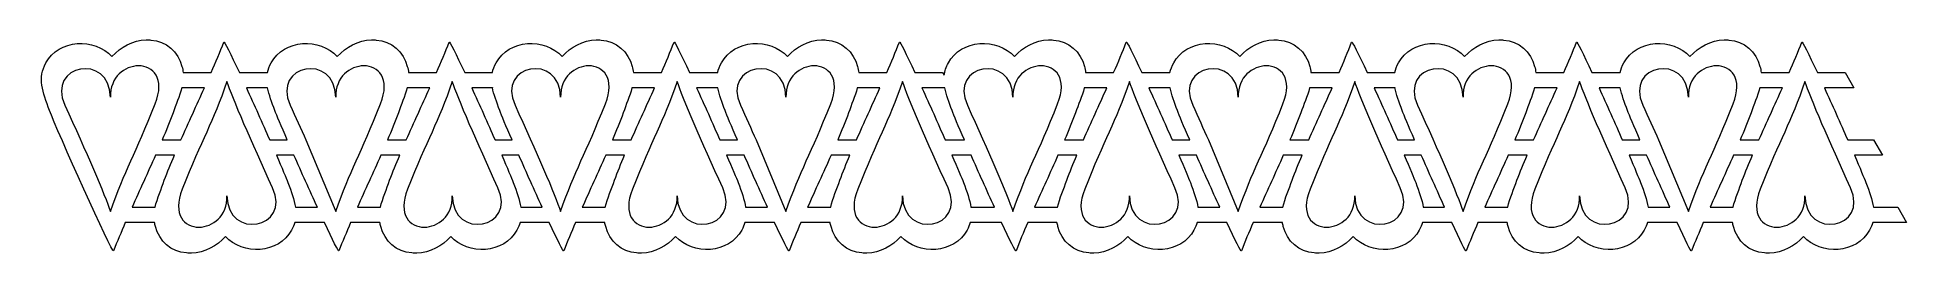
# Model space of a CAD drawing. Header units: centimetres. Extents: x -6.9 to 6.6, y 2.6 to 4.2.
import ezdxf

# ---------------------------------------------------------------- set-up
doc = ezdxf.new("R2010")
doc.units = ezdxf.units.CM
doc.header["$MEASUREMENT"] = 0
doc.layers.add('Layer 1', color=7, linetype='Continuous')

msp = doc.modelspace()

# ---------------------------------------------------------------- linework, layer by layer
at = {"layer": 'Layer 1', "color": 14, "lineweight": 9}
for points, knots in [([(-6.08429, 4.19686), (-6.08724, 4.19682), (-6.0902, 4.19678), (-6.09316, 4.19667), (-6.09316, 4.19667), (-6.18821, 4.19606), (-6.27659, 4.14545), (-6.33839, 4.07582), (-6.33839, 4.07582), (-6.46067, 4.21561), (-6.72492, 4.20193), (-6.81408, 4.03088), (-6.81408, 4.03088), (-6.87561, 3.92313), (-6.83876, 3.82247), (-6.78806, 3.68707), (-6.78806, 3.68707), (-6.73736, 3.55167), (-6.33475, 2.64563), (-6.32676, 2.67359), (-6.32676, 2.67359), (-6.30145, 2.73961), (-6.27283, 2.80818), (-6.24239, 2.87842), (-6.24239, 2.87842), (-6.24239, 2.87842), (-6.03204, 2.87842), (-6.03204, 2.87842), (-6.03204, 2.87842), (-6.03034, 2.86868), (-6.02802, 2.85883), (-6.02495, 2.84904), (-6.02495, 2.84904), (-6.00059, 2.74658), (-5.90983, 2.66198), (-5.80218, 2.65881), (-5.80218, 2.65881), (-5.79629, 2.65823), (-5.79037, 2.65778), (-5.78444, 2.65762), (-5.78444, 2.65762), (-5.77851, 2.65747), (-5.77261, 2.65759), (-5.7667, 2.65782), (-5.7667, 2.65782), (-5.67165, 2.65843), (-5.58326, 2.70904), (-5.52146, 2.77867), (-5.52146, 2.77867), (-5.39918, 2.63888), (-5.13493, 2.65256), (-5.04577, 2.82361), (-5.04577, 2.82361), (-5.03527, 2.842), (-5.0277, 2.86023), (-5.02251, 2.87842), (-5.02251, 2.87842), (-5.02251, 2.87842), (-4.80881, 2.87842), (-4.80881, 2.87842), (-4.80881, 2.87842), (-4.74986, 2.75185), (-4.70669, 2.66464), (-4.70413, 2.67359), (-4.70413, 2.67359), (-4.67882, 2.73961), (-4.6502, 2.80818), (-4.61976, 2.87842), (-4.61976, 2.87842), (-4.61976, 2.87842), (-4.40941, 2.87842), (-4.40941, 2.87842), (-4.40941, 2.87842), (-4.40771, 2.86868), (-4.40539, 2.85883), (-4.40232, 2.84904), (-4.40232, 2.84904), (-4.37796, 2.74658), (-4.2872, 2.66198), (-4.17955, 2.65881), (-4.17955, 2.65881), (-4.17366, 2.65823), (-4.16774, 2.65778), (-4.16181, 2.65762), (-4.16181, 2.65762), (-4.15588, 2.65747), (-4.14998, 2.65759), (-4.14407, 2.65782), (-4.14407, 2.65782), (-4.04902, 2.65843), (-3.96063, 2.70904), (-3.89883, 2.77867), (-3.89883, 2.77867), (-3.77655, 2.63888), (-3.5123, 2.65256), (-3.42314, 2.82361), (-3.42314, 2.82361), (-3.41264, 2.842), (-3.40507, 2.86023), (-3.39988, 2.87842), (-3.39988, 2.87842), (-3.39988, 2.87842), (-3.23054, 2.87842), (-3.23054, 2.87842), (-3.23054, 2.87842), (-3.23054, 2.87842), (-3.23034, 2.87763), (-3.23034, 2.87763), (-3.23034, 2.87763), (-3.23034, 2.87763), (-3.18934, 2.87763), (-3.18934, 2.87763), (-3.18934, 2.87763), (-3.13105, 2.75263), (-3.08759, 2.66471), (-3.08505, 2.67359), (-3.08505, 2.67359), (-3.05974, 2.73961), (-3.03112, 2.80818), (-3.00068, 2.87842), (-3.00068, 2.87842), (-3.00068, 2.87842), (-2.79033, 2.87842), (-2.79033, 2.87842), (-2.79033, 2.87842), (-2.78863, 2.86868), (-2.78631, 2.85883), (-2.78323, 2.84904), (-2.78323, 2.84904), (-2.75888, 2.74658), (-2.66812, 2.66198), (-2.56047, 2.65881), (-2.56047, 2.65881), (-2.55458, 2.65823), (-2.54866, 2.65778), (-2.54273, 2.65762), (-2.54273, 2.65762), (-2.5368, 2.65747), (-2.5309, 2.65759), (-2.52499, 2.65782), (-2.52499, 2.65782), (-2.42994, 2.65843), (-2.34155, 2.70904), (-2.27975, 2.77867), (-2.27975, 2.77867), (-2.15747, 2.63888), (-1.89322, 2.65256), (-1.80406, 2.82361), (-1.80406, 2.82361), (-1.79356, 2.842), (-1.78599, 2.86023), (-1.7808, 2.87842), (-1.7808, 2.87842), (-1.7808, 2.87842), (-1.5671, 2.87842), (-1.5671, 2.87842), (-1.5671, 2.87842), (-1.50815, 2.75185), (-1.46498, 2.66464), (-1.46242, 2.67359), (-1.46242, 2.67359), (-1.43711, 2.73961), (-1.40849, 2.80818), (-1.37805, 2.87842), (-1.37805, 2.87842), (-1.37805, 2.87842), (-1.1677, 2.87842), (-1.1677, 2.87842), (-1.1677, 2.87842), (-1.166, 2.86868), (-1.16368, 2.85883), (-1.1606, 2.84904), (-1.1606, 2.84904), (-1.13625, 2.74658), (-1.04549, 2.66198), (-0.93784, 2.65881), (-0.93784, 2.65881), (-0.93195, 2.65823), (-0.92603, 2.65778), (-0.9201, 2.65762), (-0.9201, 2.65762), (-0.91417, 2.65747), (-0.90827, 2.65759), (-0.90236, 2.65782), (-0.90236, 2.65782), (-0.80731, 2.65843), (-0.71892, 2.70904), (-0.65712, 2.77867), (-0.65712, 2.77867), (-0.53484, 2.63888), (-0.27059, 2.65256), (-0.18143, 2.82361), (-0.18143, 2.82361), (-0.17093, 2.842), (-0.16335, 2.86023), (-0.15817, 2.87842), (-0.15817, 2.87842), (-0.15817, 2.87842), (0.06696, 2.87842), (0.06696, 2.87842), (0.06696, 2.87842), (0.12592, 2.75185), (0.16909, 2.66464), (0.17164, 2.67359), (0.17164, 2.67359), (0.19696, 2.73961), (0.22558, 2.80818), (0.25602, 2.87842), (0.25602, 2.87842), (0.25602, 2.87842), (0.46636, 2.87842), (0.46636, 2.87842), (0.46636, 2.87842), (0.46807, 2.86868), (0.47038, 2.85883), (0.47346, 2.84904), (0.47346, 2.84904), (0.49782, 2.74658), (0.58858, 2.66198), (0.69622, 2.65881), (0.69622, 2.65881), (0.70212, 2.65823), (0.70804, 2.65778), (0.71397, 2.65762), (0.71397, 2.65762), (0.7199, 2.65747), (0.72579, 2.65759), (0.73171, 2.65782), (0.73171, 2.65782), (0.82676, 2.65843), (0.91515, 2.70904), (0.97695, 2.77867), (0.97695, 2.77867), (1.09922, 2.63888), (1.36347, 2.65256), (1.45264, 2.82361), (1.45264, 2.82361), (1.46313, 2.842), (1.47071, 2.86023), (1.4759, 2.87842), (1.4759, 2.87842), (1.4759, 2.87842), (1.68959, 2.87842), (1.68959, 2.87842), (1.68959, 2.87842), (1.74855, 2.75185), (1.79172, 2.66464), (1.79427, 2.67359), (1.79427, 2.67359), (1.81959, 2.73961), (1.84821, 2.80818), (1.87865, 2.87842), (1.87865, 2.87842), (1.87865, 2.87842), (2.08899, 2.87842), (2.08899, 2.87842), (2.08899, 2.87842), (2.0907, 2.86868), (2.09301, 2.85883), (2.09609, 2.84904), (2.09609, 2.84904), (2.12045, 2.74658), (2.21121, 2.66198), (2.31885, 2.65881), (2.31885, 2.65881), (2.32475, 2.65823), (2.33067, 2.65778), (2.3366, 2.65762), (2.3366, 2.65762), (2.34253, 2.65747), (2.34842, 2.65759), (2.35434, 2.65782), (2.35434, 2.65782), (2.44939, 2.65843), (2.53778, 2.70904), (2.59958, 2.77867), (2.59958, 2.77867), (2.72185, 2.63888), (2.9861, 2.65256), (3.07527, 2.82361), (3.07527, 2.82361), (3.08577, 2.842), (3.09334, 2.86023), (3.09853, 2.87842), (3.09853, 2.87842), (3.09853, 2.87842), (3.26787, 2.87842), (3.26787, 2.87842), (3.26787, 2.87842), (3.26787, 2.87842), (3.26807, 2.87763), (3.26807, 2.87763), (3.26807, 2.87763), (3.26807, 2.87763), (3.30907, 2.87763), (3.30907, 2.87763), (3.30907, 2.87763), (3.36736, 2.75263), (3.41082, 2.66471), (3.41336, 2.67359), (3.41336, 2.67359), (3.43867, 2.73961), (3.46729, 2.80818), (3.49773, 2.87842), (3.49773, 2.87842), (3.49773, 2.87842), (3.70807, 2.87842), (3.70807, 2.87842), (3.70807, 2.87842), (3.70978, 2.86868), (3.7121, 2.85883), (3.71517, 2.84904), (3.71517, 2.84904), (3.73953, 2.74658), (3.83029, 2.66198), (3.93794, 2.65881), (3.93794, 2.65881), (3.94383, 2.65823), (3.94975, 2.65778), (3.95568, 2.65762), (3.95568, 2.65762), (3.96161, 2.65747), (3.9675, 2.65759), (3.97342, 2.65782), (3.97342, 2.65782), (4.06847, 2.65843), (4.15686, 2.70904), (4.21866, 2.77867), (4.21866, 2.77867), (4.34094, 2.63888), (4.60518, 2.65256), (4.69435, 2.82361), (4.69435, 2.82361), (4.70485, 2.842), (4.71242, 2.86023), (4.71761, 2.87842), (4.71761, 2.87842), (4.71761, 2.87842), (4.93131, 2.87842), (4.93131, 2.87842), (4.93131, 2.87842), (4.99026, 2.75185), (5.03343, 2.66464), (5.03598, 2.67359), (5.03598, 2.67359), (5.0613, 2.73961), (5.08992, 2.80818), (5.12036, 2.87842), (5.12036, 2.87842), (5.12036, 2.87842), (5.3307, 2.87842), (5.3307, 2.87842), (5.3307, 2.87842), (5.33241, 2.86868), (5.33473, 2.85883), (5.3378, 2.84904), (5.3378, 2.84904), (5.36216, 2.74658), (5.45292, 2.66198), (5.56057, 2.65881), (5.56057, 2.65881), (5.56646, 2.65823), (5.57238, 2.65778), (5.57831, 2.65762), (5.57831, 2.65762), (5.58424, 2.65747), (5.59013, 2.65759), (5.59605, 2.65782), (5.59605, 2.65782), (5.6911, 2.65843), (5.77949, 2.70904), (5.84129, 2.77867), (5.84129, 2.77867), (5.96357, 2.63888), (6.22781, 2.65256), (6.31698, 2.82361), (6.31698, 2.82361), (6.32748, 2.842), (6.33505, 2.86023), (6.34024, 2.87842), (6.34024, 2.87842), (6.34024, 2.87842), (6.5843, 2.87842), (6.5843, 2.87842), (6.5843, 2.87842), (6.5843, 2.87842), (6.52121, 2.98881), (6.52121, 2.98881), (6.52121, 2.98881), (6.52121, 2.98881), (6.34537, 2.98881), (6.34537, 2.98881), (6.34537, 2.98881), (6.33709, 3.04334), (6.31577, 3.10115), (6.29096, 3.16742), (6.29096, 3.16742), (6.27925, 3.19867), (6.24818, 3.27195), (6.20816, 3.36436), (6.20816, 3.36436), (6.20816, 3.36436), (6.40963, 3.36436), (6.40963, 3.36436), (6.40963, 3.36436), (6.40963, 3.36436), (6.34655, 3.47475), (6.34655, 3.47475), (6.34655, 3.47475), (6.34655, 3.47475), (6.15986, 3.47475), (6.15986, 3.47475), (6.15986, 3.47475), (6.10694, 3.5953), (6.04742, 3.72914), (5.9921, 3.8505), (5.9921, 3.8505), (5.9921, 3.8505), (6.20422, 3.8505), (6.20422, 3.8505), (6.20422, 3.8505), (6.20422, 3.8505), (6.14113, 3.96089), (6.14113, 3.96089), (6.14113, 3.96089), (6.14113, 3.96089), (5.94143, 3.96089), (5.94143, 3.96089), (5.94143, 3.96089), (5.87898, 4.09542), (5.83231, 4.19019), (5.82966, 4.1809), (5.82966, 4.1809), (5.80252, 4.11013), (5.77169, 4.03643), (5.73878, 3.96089), (5.73878, 3.96089), (5.73878, 3.96089), (5.53711, 3.96089), (5.53711, 3.96089), (5.53711, 3.96089), (5.53551, 3.97569), (5.53253, 3.99053), (5.52784, 4.00545), (5.52784, 4.00545), (5.50348, 4.10791), (5.41272, 4.19251), (5.30508, 4.19568), (5.30508, 4.19568), (5.29919, 4.19626), (5.29327, 4.19671), (5.28733, 4.19686), (5.28733, 4.19686), (5.28437, 4.19694), (5.28142, 4.19691), (5.27846, 4.19686), (5.27846, 4.19686), (5.27551, 4.19682), (5.27255, 4.19678), (5.26959, 4.19667), (5.26959, 4.19667), (5.17454, 4.19606), (5.08615, 4.14545), (5.02435, 4.07582), (5.02435, 4.07582), (4.90208, 4.21561), (4.63783, 4.20193), (4.54866, 4.03088), (4.54866, 4.03088), (4.53521, 4.00731), (4.52639, 3.98422), (4.52146, 3.96089), (4.52146, 3.96089), (4.52146, 3.96089), (4.3188, 3.96089), (4.3188, 3.96089), (4.3188, 3.96089), (4.25635, 4.09542), (4.20968, 4.19019), (4.20703, 4.1809), (4.20703, 4.1809), (4.1799, 4.11013), (4.14906, 4.03643), (4.11615, 3.96089), (4.11615, 3.96089), (4.11615, 3.96089), (3.91448, 3.96089), (3.91448, 3.96089), (3.91448, 3.96089), (3.91287, 3.97569), (3.9099, 3.99053), (3.90521, 4.00545), (3.90521, 4.00545), (3.88085, 4.10791), (3.79009, 4.19251), (3.68245, 4.19568), (3.68245, 4.19568), (3.67656, 4.19626), (3.67063, 4.19671), (3.6647, 4.19686), (3.6647, 4.19686), (3.66174, 4.19694), (3.65879, 4.19691), (3.65583, 4.19686), (3.65583, 4.19686), (3.65288, 4.19682), (3.64992, 4.19678), (3.64696, 4.19667), (3.64696, 4.19667), (3.55191, 4.19606), (3.46352, 4.14545), (3.40172, 4.07582), (3.40172, 4.07582), (3.27945, 4.21561), (3.0152, 4.20193), (2.92603, 4.03088), (2.92603, 4.03088), (2.91261, 4.00737), (2.90376, 3.98416), (2.89883, 3.96089), (2.89883, 3.96089), (2.89883, 3.96089), (2.69972, 3.96089), (2.69972, 3.96089), (2.69972, 3.96089), (2.63727, 4.09542), (2.5906, 4.19019), (2.58795, 4.1809), (2.58795, 4.1809), (2.56081, 4.11013), (2.52998, 4.03643), (2.49706, 3.96089), (2.49706, 3.96089), (2.49706, 3.96089), (2.29539, 3.96089), (2.29539, 3.96089), (2.29539, 3.96089), (2.29379, 3.97569), (2.29082, 3.99053), (2.28613, 4.00545), (2.28613, 4.00545), (2.26177, 4.10791), (2.17101, 4.19251), (2.06336, 4.19568), (2.06336, 4.19568), (2.05747, 4.19626), (2.05155, 4.19671), (2.04562, 4.19686), (2.04562, 4.19686), (2.04266, 4.19694), (2.03971, 4.19691), (2.03675, 4.19686), (2.03675, 4.19686), (2.0338, 4.19682), (2.03084, 4.19678), (2.02788, 4.19667), (2.02788, 4.19667), (1.93283, 4.19606), (1.84444, 4.14545), (1.78264, 4.07582), (1.78264, 4.07582), (1.66036, 4.21561), (1.39612, 4.20193), (1.30695, 4.03088), (1.30695, 4.03088), (1.29349, 4.00731), (1.28468, 3.98422), (1.27975, 3.96089), (1.27975, 3.96089), (1.27975, 3.96089), (1.07709, 3.96089), (1.07709, 3.96089), (1.07709, 3.96089), (1.01464, 4.09542), (0.96797, 4.19019), (0.96531, 4.1809), (0.96531, 4.1809), (0.93818, 4.11013), (0.90735, 4.03643), (0.87444, 3.96089), (0.87444, 3.96089), (0.87444, 3.96089), (0.67276, 3.96089), (0.67276, 3.96089), (0.67276, 3.96089), (0.67116, 3.97569), (0.66819, 3.99053), (0.6635, 4.00545), (0.6635, 4.00545), (0.63914, 4.10791), (0.54838, 4.19251), (0.44073, 4.19568), (0.44073, 4.19568), (0.43484, 4.19626), (0.42892, 4.19671), (0.42299, 4.19686), (0.42299, 4.19686), (0.42003, 4.19694), (0.41708, 4.19691), (0.41412, 4.19686), (0.41412, 4.19686), (0.41117, 4.19682), (0.40821, 4.19678), (0.40525, 4.19667), (0.40525, 4.19667), (0.3102, 4.19606), (0.22181, 4.14545), (0.16001, 4.07582), (0.16001, 4.07582), (0.03773, 4.21561), (-0.22652, 4.20193), (-0.31568, 4.03088), (-0.31568, 4.03088), (-0.33287, 4.00077), (-0.34256, 3.97129), (-0.34623, 3.94138), (-0.34623, 3.94138), (-0.34623, 3.94138), (-0.35727, 3.96089), (-0.35727, 3.96089), (-0.35727, 3.96089), (-0.35727, 3.96089), (-0.55697, 3.96089), (-0.55697, 3.96089), (-0.55697, 3.96089), (-0.61943, 4.09542), (-0.6661, 4.19019), (-0.66875, 4.1809), (-0.66875, 4.1809), (-0.69588, 4.11013), (-0.72672, 4.03643), (-0.75963, 3.96089), (-0.75963, 3.96089), (-0.75963, 3.96089), (-0.9613, 3.96089), (-0.9613, 3.96089), (-0.9613, 3.96089), (-0.9629, 3.97569), (-0.96588, 3.99053), (-0.97057, 4.00545), (-0.97057, 4.00545), (-0.99492, 4.10791), (-1.08568, 4.19251), (-1.19333, 4.19568), (-1.19333, 4.19568), (-1.19922, 4.19626), (-1.20514, 4.19671), (-1.21107, 4.19686), (-1.21107, 4.19686), (-1.21404, 4.19694), (-1.21699, 4.19691), (-1.21994, 4.19686), (-1.21994, 4.19686), (-1.2229, 4.19682), (-1.22586, 4.19678), (-1.22881, 4.19667), (-1.22881, 4.19667), (-1.32386, 4.19606), (-1.41225, 4.14545), (-1.47405, 4.07582), (-1.47405, 4.07582), (-1.59633, 4.21561), (-1.86058, 4.20193), (-1.94974, 4.03088), (-1.94974, 4.03088), (-1.9632, 4.00731), (-1.97202, 3.98422), (-1.97695, 3.96089), (-1.97695, 3.96089), (-1.97695, 3.96089), (-2.1796, 3.96089), (-2.1796, 3.96089), (-2.1796, 3.96089), (-2.24206, 4.09542), (-2.28873, 4.19019), (-2.29138, 4.1809), (-2.29138, 4.1809), (-2.31851, 4.11013), (-2.34935, 4.03643), (-2.38226, 3.96089), (-2.38226, 3.96089), (-2.38226, 3.96089), (-2.58393, 3.96089), (-2.58393, 3.96089), (-2.58393, 3.96089), (-2.58553, 3.97569), (-2.58851, 3.99053), (-2.5932, 4.00545), (-2.5932, 4.00545), (-2.61755, 4.10791), (-2.70831, 4.19251), (-2.81596, 4.19568), (-2.81596, 4.19568), (-2.82185, 4.19626), (-2.82777, 4.19671), (-2.8337, 4.19686), (-2.8337, 4.19686), (-2.83667, 4.19694), (-2.83962, 4.19691), (-2.84257, 4.19686), (-2.84257, 4.19686), (-2.84553, 4.19682), (-2.84849, 4.19678), (-2.85144, 4.19667), (-2.85144, 4.19667), (-2.94649, 4.19606), (-3.03488, 4.14545), (-3.09668, 4.07582), (-3.09668, 4.07582), (-3.21896, 4.21561), (-3.48321, 4.20193), (-3.57237, 4.03088), (-3.57237, 4.03088), (-3.5858, 4.00737), (-3.59464, 3.98416), (-3.59958, 3.96089), (-3.59958, 3.96089), (-3.59958, 3.96089), (-3.79868, 3.96089), (-3.79868, 3.96089), (-3.79868, 3.96089), (-3.86114, 4.09542), (-3.90781, 4.19019), (-3.91046, 4.1809), (-3.91046, 4.1809), (-3.93759, 4.11013), (-3.96843, 4.03643), (-4.00134, 3.96089), (-4.00134, 3.96089), (-4.00134, 3.96089), (-4.20301, 3.96089), (-4.20301, 3.96089), (-4.20301, 3.96089), (-4.20461, 3.97569), (-4.20759, 3.99053), (-4.21228, 4.00545), (-4.21228, 4.00545), (-4.23664, 4.10791), (-4.3274, 4.19251), (-4.43504, 4.19568), (-4.43504, 4.19568), (-4.44093, 4.19626), (-4.44685, 4.19671), (-4.45278, 4.19686), (-4.45278, 4.19686), (-4.45575, 4.19694), (-4.4587, 4.19691), (-4.46165, 4.19686), (-4.46165, 4.19686), (-4.46461, 4.19682), (-4.46757, 4.19678), (-4.47053, 4.19667), (-4.47053, 4.19667), (-4.56558, 4.19606), (-4.65396, 4.14545), (-4.71576, 4.07582), (-4.71576, 4.07582), (-4.83804, 4.21561), (-5.10229, 4.20193), (-5.19145, 4.03088), (-5.19145, 4.03088), (-5.20491, 4.00731), (-5.21373, 3.98422), (-5.21866, 3.96089), (-5.21866, 3.96089), (-5.21866, 3.96089), (-5.42132, 3.96089), (-5.42132, 3.96089), (-5.42132, 3.96089), (-5.48377, 4.09542), (-5.53044, 4.19019), (-5.53309, 4.1809), (-5.53309, 4.1809), (-5.56022, 4.11013), (-5.59106, 4.03643), (-5.62397, 3.96089), (-5.62397, 3.96089), (-5.62397, 3.96089), (-5.82564, 3.96089), (-5.82564, 3.96089), (-5.82564, 3.96089), (-5.82724, 3.97569), (-5.83022, 3.99053), (-5.83491, 4.00545), (-5.83491, 4.00545), (-5.85927, 4.10791), (-5.95003, 4.19251), (-6.05767, 4.19568), (-6.05767, 4.19568), (-6.06356, 4.19626), (-6.06948, 4.19671), (-6.07541, 4.19686), (-6.07541, 4.19686), (-6.07838, 4.19694), (-6.08133, 4.19691), (-6.08429, 4.19686)], [0, 0, 0, 0, 0.005, 0.005, 0.005, 0.005, 0.01, 0.01, 0.01, 0.01, 0.015, 0.015, 0.015, 0.015, 0.02, 0.02, 0.02, 0.02, 0.025, 0.025, 0.025, 0.025, 0.03, 0.03, 0.03, 0.03, 0.035, 0.035, 0.035, 0.035, 0.04, 0.04, 0.04, 0.04, 0.045, 0.045, 0.045, 0.045, 0.05, 0.05, 0.05, 0.05, 0.055, 0.055, 0.055, 0.055, 0.06, 0.06, 0.06, 0.06, 0.065, 0.065, 0.065, 0.065, 0.07, 0.07, 0.07, 0.07, 0.075, 0.075, 0.075, 0.075, 0.08, 0.08, 0.08, 0.08, 0.085, 0.085, 0.085, 0.085, 0.09, 0.09, 0.09, 0.09, 0.095, 0.095, 0.095, 0.095, 0.1, 0.1, 0.1, 0.1, 0.105, 0.105, 0.105, 0.105, 0.11, 0.11, 0.11, 0.11, 0.115, 0.115, 0.115, 0.115, 0.12, 0.12, 0.12, 0.12, 0.125, 0.125, 0.125, 0.125, 0.13, 0.13, 0.13, 0.13, 0.135, 0.135, 0.135, 0.135, 0.14, 0.14, 0.14, 0.14, 0.145, 0.145, 0.145, 0.145, 0.15, 0.15, 0.15, 0.15, 0.155, 0.155, 0.155, 0.155, 0.16, 0.16, 0.16, 0.16, 0.165, 0.165, 0.165, 0.165, 0.17, 0.17, 0.17, 0.17, 0.175, 0.175, 0.175, 0.175, 0.18, 0.18, 0.18, 0.18, 0.185, 0.185, 0.185, 0.185, 0.19, 0.19, 0.19, 0.19, 0.195, 0.195, 0.195, 0.195, 0.2, 0.2, 0.2, 0.2, 0.205, 0.205, 0.205, 0.205, 0.21, 0.21, 0.21, 0.21, 0.215, 0.215, 0.215, 0.215, 0.22, 0.22, 0.22, 0.22, 0.225, 0.225, 0.225, 0.225, 0.23, 0.23, 0.23, 0.23, 0.235, 0.235, 0.235, 0.235, 0.24, 0.24, 0.24, 0.24, 0.245, 0.245, 0.245, 0.245, 0.25, 0.25, 0.25, 0.25, 0.255, 0.255, 0.255, 0.255, 0.26, 0.26, 0.26, 0.26, 0.265, 0.265, 0.265, 0.265, 0.27, 0.27, 0.27, 0.27, 0.275, 0.275, 0.275, 0.275, 0.28, 0.28, 0.28, 0.28, 0.285, 0.285, 0.285, 0.285, 0.29, 0.29, 0.29, 0.29, 0.295, 0.295, 0.295, 0.295, 0.3, 0.3, 0.3, 0.3, 0.305, 0.305, 0.305, 0.305, 0.31, 0.31, 0.31, 0.31, 0.315, 0.315, 0.315, 0.315, 0.32, 0.32, 0.32, 0.32, 0.325, 0.325, 0.325, 0.325, 0.33, 0.33, 0.33, 0.33, 0.335, 0.335, 0.335, 0.335, 0.34, 0.34, 0.34, 0.34, 0.345, 0.345, 0.345, 0.345, 0.35, 0.35, 0.35, 0.35, 0.355, 0.355, 0.355, 0.355, 0.36, 0.36, 0.36, 0.36, 0.365, 0.365, 0.365, 0.365, 0.37, 0.37, 0.37, 0.37, 0.375, 0.375, 0.375, 0.375, 0.38, 0.38, 0.38, 0.38, 0.385, 0.385, 0.385, 0.385, 0.39, 0.39, 0.39, 0.39, 0.395, 0.395, 0.395, 0.395, 0.4, 0.4, 0.4, 0.4, 0.405, 0.405, 0.405, 0.405, 0.41, 0.41, 0.41, 0.41, 0.415, 0.415, 0.415, 0.415, 0.42, 0.42, 0.42, 0.42, 0.425, 0.425, 0.425, 0.425, 0.43, 0.43, 0.43, 0.43, 0.435, 0.435, 0.435, 0.435, 0.44, 0.44, 0.44, 0.44, 0.445, 0.445, 0.445, 0.445, 0.45, 0.45, 0.45, 0.45, 0.455, 0.455, 0.455, 0.455, 0.46, 0.46, 0.46, 0.46, 0.465, 0.465, 0.465, 0.465, 0.47, 0.47, 0.47, 0.47, 0.475, 0.475, 0.475, 0.475, 0.48, 0.48, 0.48, 0.48, 0.485, 0.485, 0.485, 0.485, 0.49, 0.49, 0.49, 0.49, 0.495, 0.495, 0.495, 0.495, 0.5, 0.5, 0.5, 0.5, 0.505, 0.505, 0.505, 0.505, 0.51, 0.51, 0.51, 0.51, 0.515, 0.515, 0.515, 0.515, 0.52, 0.52, 0.52, 0.52, 0.525, 0.525, 0.525, 0.525, 0.53, 0.53, 0.53, 0.53, 0.535, 0.535, 0.535, 0.535, 0.54, 0.54, 0.54, 0.54, 0.545, 0.545, 0.545, 0.545, 0.55, 0.55, 0.55, 0.55, 0.555, 0.555, 0.555, 0.555, 0.56, 0.56, 0.56, 0.56, 0.565, 0.565, 0.565, 0.565, 0.57, 0.57, 0.57, 0.57, 0.575, 0.575, 0.575, 0.575, 0.58, 0.58, 0.58, 0.58, 0.585, 0.585, 0.585, 0.585, 0.59, 0.59, 0.59, 0.59, 0.595, 0.595, 0.595, 0.595, 0.6, 0.6, 0.6, 0.6, 0.605, 0.605, 0.605, 0.605, 0.61, 0.61, 0.61, 0.61, 0.615, 0.615, 0.615, 0.615, 0.62, 0.62, 0.62, 0.62, 0.625, 0.625, 0.625, 0.625, 0.63, 0.63, 0.63, 0.63, 0.635, 0.635, 0.635, 0.635, 0.64, 0.64, 0.64, 0.64, 0.645, 0.645, 0.645, 0.645, 0.65, 0.65, 0.65, 0.65, 0.655, 0.655, 0.655, 0.655, 0.66, 0.66, 0.66, 0.66, 0.665, 0.665, 0.665, 0.665, 0.67, 0.67, 0.67, 0.67, 0.675, 0.675, 0.675, 0.675, 0.68, 0.68, 0.68, 0.68, 0.685, 0.685, 0.685, 0.685, 0.69, 0.69, 0.69, 0.69, 0.695, 0.695, 0.695, 0.695, 0.7, 0.7, 0.7, 0.7, 0.705, 0.705, 0.705, 0.705, 0.71, 0.71, 0.71, 0.71, 0.715, 0.715, 0.715, 0.715, 0.72, 0.72, 0.72, 0.72, 0.725, 0.725, 0.725, 0.725, 0.73, 0.73, 0.73, 0.73, 0.735, 0.735, 0.735, 0.735, 0.74, 0.74, 0.74, 0.74, 0.745, 0.745, 0.745, 0.745, 0.75, 0.75, 0.75, 0.75, 0.755, 0.755, 0.755, 0.755, 0.76, 0.76, 0.76, 0.76, 0.765, 0.765, 0.765, 0.765, 0.77, 0.77, 0.77, 0.77, 0.775, 0.775, 0.775, 0.775, 0.78, 0.78, 0.78, 0.78, 0.785, 0.785, 0.785, 0.785, 0.79, 0.79, 0.79, 0.79, 0.795, 0.795, 0.795, 0.795, 0.8, 0.8, 0.8, 0.8, 0.805, 0.805, 0.805, 0.805, 0.81, 0.81, 0.81, 0.81, 0.815, 0.815, 0.815, 0.815, 0.82, 0.82, 0.82, 0.82, 0.825, 0.825, 0.825, 0.825, 0.83, 0.83, 0.83, 0.83, 0.835, 0.835, 0.835, 0.835, 0.84, 0.84, 0.84, 0.84, 0.845, 0.845, 0.845, 0.845, 0.85, 0.85, 0.85, 0.85, 0.855, 0.855, 0.855, 0.855, 0.86, 0.86, 0.86, 0.86, 0.865, 0.865, 0.865, 0.865, 0.87, 0.87, 0.87, 0.87, 0.875, 0.875, 0.875, 0.875, 0.88, 0.88, 0.88, 0.88, 0.885, 0.885, 0.885, 0.885, 0.89, 0.89, 0.89, 0.89, 0.895, 0.895, 0.895, 0.895, 0.9, 0.9, 0.9, 0.9, 0.905, 0.905, 0.905, 0.905, 0.91, 0.91, 0.91, 0.91, 0.915, 0.915, 0.915, 0.915, 0.92, 0.92, 0.92, 0.92, 0.925, 0.925, 0.925, 0.925, 0.93, 0.93, 0.93, 0.93, 0.935, 0.935, 0.935, 0.935, 0.94, 0.94, 0.94, 0.94, 0.945, 0.945, 0.945, 0.945, 0.95, 0.95, 0.95, 0.95, 0.955, 0.955, 0.955, 0.955, 0.96, 0.96, 0.96, 0.96, 0.965, 0.965, 0.965, 0.965, 0.97, 0.97, 0.97, 0.97, 0.975, 0.975, 0.975, 0.975, 0.98, 0.98, 0.98, 0.98, 0.985, 0.985, 0.985, 0.985, 0.99, 0.99, 0.99, 0.99, 1, 1, 1, 1]), ([(-6.14757, 4.00939), (-6.04392, 4.00994), (-5.95354, 3.92211), (-6.02751, 3.73438), (-6.02751, 3.73438), (-6.17056, 3.37134), (-6.24591, 3.25786), (-6.34943, 2.95865), (-6.34943, 2.95865), (-6.38863, 3.07657), (-6.52696, 3.39627), (-6.67747, 3.72512), (-6.67747, 3.72512), (-6.81331, 4.02192), (-6.35305, 4.10489), (-6.34943, 3.78347), (-6.34943, 3.78347), (-6.35399, 3.9304), (-6.24493, 4.00887), (-6.14757, 4.00939)], [0, 0, 0, 0, 0.16666667, 0.16666667, 0.16666667, 0.16666667, 0.33333333, 0.33333333, 0.33333333, 0.33333333, 0.5, 0.5, 0.5, 0.5, 0.66666667, 0.66666667, 0.66666667, 0.66666667, 1, 1, 1, 1]), ([(-4.52494, 4.00939), (-4.42129, 4.00994), (-4.33091, 3.92211), (-4.40488, 3.73438), (-4.40488, 3.73438), (-4.54793, 3.37134), (-4.62328, 3.25786), (-4.7268, 2.95865), (-4.7268, 2.95865), (-4.7268, 2.95865), (-4.94188, 3.47475), (-4.94188, 3.47475), (-4.94188, 3.47475), (-4.97775, 3.55544), (-5.01581, 3.63985), (-5.05484, 3.72512), (-5.05484, 3.72512), (-5.19068, 4.02192), (-4.73042, 4.10489), (-4.7268, 3.78347), (-4.7268, 3.78347), (-4.73136, 3.9304), (-4.6223, 4.00887), (-4.52494, 4.00939)], [0, 0, 0, 0, 0.14285714, 0.14285714, 0.14285714, 0.14285714, 0.28571429, 0.28571429, 0.28571429, 0.28571429, 0.42857143, 0.42857143, 0.42857143, 0.42857143, 0.57142857, 0.57142857, 0.57142857, 0.57142857, 0.71428571, 0.71428571, 0.71428571, 0.71428571, 1, 1, 1, 1]), ([(-2.90585, 4.00939), (-2.8022, 4.00994), (-2.71183, 3.92211), (-2.7858, 3.73438), (-2.7858, 3.73438), (-2.92885, 3.37134), (-3.0042, 3.25786), (-3.10772, 2.95865), (-3.10772, 2.95865), (-3.14692, 3.07657), (-3.28525, 3.39627), (-3.43576, 3.72512), (-3.43576, 3.72512), (-3.5716, 4.02192), (-3.11134, 4.10489), (-3.10772, 3.78347), (-3.10772, 3.78347), (-3.11228, 3.9304), (-3.00322, 4.00887), (-2.90585, 4.00939)], [0, 0, 0, 0, 0.16666667, 0.16666667, 0.16666667, 0.16666667, 0.33333333, 0.33333333, 0.33333333, 0.33333333, 0.5, 0.5, 0.5, 0.5, 0.66666667, 0.66666667, 0.66666667, 0.66666667, 1, 1, 1, 1]), ([(-1.28322, 4.00939), (-1.17957, 4.00994), (-1.0892, 3.92211), (-1.16317, 3.73438), (-1.16317, 3.73438), (-1.30622, 3.37134), (-1.38157, 3.25786), (-1.48509, 2.95865), (-1.48509, 2.95865), (-1.48509, 2.95865), (-1.70017, 3.47475), (-1.70017, 3.47475), (-1.70017, 3.47475), (-1.73604, 3.55544), (-1.7741, 3.63985), (-1.81313, 3.72512), (-1.81313, 3.72512), (-1.94897, 4.02192), (-1.48871, 4.10489), (-1.48509, 3.78347), (-1.48509, 3.78347), (-1.48965, 3.9304), (-1.38059, 4.00887), (-1.28322, 4.00939)], [0, 0, 0, 0, 0.14285714, 0.14285714, 0.14285714, 0.14285714, 0.28571429, 0.28571429, 0.28571429, 0.28571429, 0.42857143, 0.42857143, 0.42857143, 0.42857143, 0.57142857, 0.57142857, 0.57142857, 0.57142857, 0.71428571, 0.71428571, 0.71428571, 0.71428571, 1, 1, 1, 1]), ([(0.35084, 4.00939), (0.45449, 4.00994), (0.54487, 3.92211), (0.4709, 3.73438), (0.4709, 3.73438), (0.32785, 3.37134), (0.2525, 3.25786), (0.14897, 2.95865), (0.14897, 2.95865), (0.10977, 3.07657), (-0.02855, 3.39627), (-0.17906, 3.72512), (-0.17906, 3.72512), (-0.31491, 4.02192), (0.14535, 4.10489), (0.14897, 3.78347), (0.14897, 3.78347), (0.14442, 3.9304), (0.25347, 4.00887), (0.35084, 4.00939)], [0, 0, 0, 0, 0.16666667, 0.16666667, 0.16666667, 0.16666667, 0.33333333, 0.33333333, 0.33333333, 0.33333333, 0.5, 0.5, 0.5, 0.5, 0.66666667, 0.66666667, 0.66666667, 0.66666667, 1, 1, 1, 1]), ([(1.97347, 4.00939), (2.07712, 4.00994), (2.1675, 3.92211), (2.09353, 3.73438), (2.09353, 3.73438), (1.95048, 3.37134), (1.87513, 3.25786), (1.7716, 2.95865), (1.7716, 2.95865), (1.7716, 2.95865), (1.55653, 3.47475), (1.55653, 3.47475), (1.55653, 3.47475), (1.52065, 3.55544), (1.4826, 3.63985), (1.44357, 3.72512), (1.44357, 3.72512), (1.30772, 4.02192), (1.76798, 4.10489), (1.7716, 3.78347), (1.7716, 3.78347), (1.76705, 3.9304), (1.8761, 4.00887), (1.97347, 4.00939)], [0, 0, 0, 0, 0.14285714, 0.14285714, 0.14285714, 0.14285714, 0.28571429, 0.28571429, 0.28571429, 0.28571429, 0.42857143, 0.42857143, 0.42857143, 0.42857143, 0.57142857, 0.57142857, 0.57142857, 0.57142857, 0.71428571, 0.71428571, 0.71428571, 0.71428571, 1, 1, 1, 1]), ([(3.59255, 4.00939), (3.6962, 4.00994), (3.78658, 3.92211), (3.71261, 3.73438), (3.71261, 3.73438), (3.56956, 3.37134), (3.49421, 3.25786), (3.39068, 2.95865), (3.39068, 2.95865), (3.35149, 3.07657), (3.21316, 3.39627), (3.06265, 3.72512), (3.06265, 3.72512), (2.9268, 4.02192), (3.38707, 4.10489), (3.39068, 3.78347), (3.39068, 3.78347), (3.38613, 3.9304), (3.49518, 4.00887), (3.59255, 4.00939)], [0, 0, 0, 0, 0.16666667, 0.16666667, 0.16666667, 0.16666667, 0.33333333, 0.33333333, 0.33333333, 0.33333333, 0.5, 0.5, 0.5, 0.5, 0.66666667, 0.66666667, 0.66666667, 0.66666667, 1, 1, 1, 1]), ([(5.21518, 4.00939), (5.31883, 4.00994), (5.40921, 3.92211), (5.33524, 3.73438), (5.33524, 3.73438), (5.19219, 3.37134), (5.11684, 3.25786), (5.01331, 2.95865), (5.01331, 2.95865), (5.01331, 2.95865), (4.79824, 3.47475), (4.79824, 3.47475), (4.79824, 3.47475), (4.76237, 3.55544), (4.72431, 3.63985), (4.68528, 3.72512), (4.68528, 3.72512), (4.54943, 4.02192), (5.0097, 4.10489), (5.01331, 3.78347), (5.01331, 3.78347), (5.00876, 3.9304), (5.11781, 4.00887), (5.21518, 4.00939)], [0, 0, 0, 0, 0.14285714, 0.14285714, 0.14285714, 0.14285714, 0.28571429, 0.28571429, 0.28571429, 0.28571429, 0.42857143, 0.42857143, 0.42857143, 0.42857143, 0.57142857, 0.57142857, 0.57142857, 0.57142857, 0.71428571, 0.71428571, 0.71428571, 0.71428571, 1, 1, 1, 1]), ([(-5.8357, 3.8505), (-5.8357, 3.8505), (-5.67286, 3.8505), (-5.67286, 3.8505), (-5.67286, 3.8505), (-5.72798, 3.72746), (-5.78644, 3.60097), (-5.84181, 3.47475), (-5.84181, 3.47475), (-5.84181, 3.47475), (-5.97704, 3.47475), (-5.97704, 3.47475), (-5.97704, 3.47475), (-5.94915, 3.54045), (-5.92256, 3.60578), (-5.89819, 3.67012), (-5.89819, 3.67012), (-5.87919, 3.72884), (-5.85124, 3.7891), (-5.8357, 3.8505)], [0, 0, 0, 0, 0.16666667, 0.16666667, 0.16666667, 0.16666667, 0.33333333, 0.33333333, 0.33333333, 0.33333333, 0.5, 0.5, 0.5, 0.5, 0.66666667, 0.66666667, 0.66666667, 0.66666667, 1, 1, 1, 1]), ([(-5.51042, 3.89584), (-5.47122, 3.77792), (-5.3329, 3.45821), (-5.18239, 3.12937), (-5.18239, 3.12937), (-5.04654, 2.83257), (-5.5068, 2.7496), (-5.51042, 3.07102), (-5.51042, 3.07102), (-5.50586, 2.92409), (-5.61492, 2.84562), (-5.71229, 2.8451), (-5.71229, 2.8451), (-5.81594, 2.84455), (-5.90631, 2.93238), (-5.83234, 3.12011), (-5.83234, 3.12011), (-5.6893, 3.48315), (-5.61394, 3.59662), (-5.51042, 3.89584)], [0, 0, 0, 0, 0.16666667, 0.16666667, 0.16666667, 0.16666667, 0.33333333, 0.33333333, 0.33333333, 0.33333333, 0.5, 0.5, 0.5, 0.5, 0.66666667, 0.66666667, 0.66666667, 0.66666667, 1, 1, 1, 1]), ([(-5.37065, 3.8505), (-5.37065, 3.8505), (-5.21748, 3.8505), (-5.21748, 3.8505), (-5.21748, 3.8505), (-5.20782, 3.80042), (-5.18794, 3.74718), (-5.16543, 3.68707), (-5.16543, 3.68707), (-5.15306, 3.65403), (-5.11955, 3.57478), (-5.07613, 3.47475), (-5.07613, 3.47475), (-5.07613, 3.47475), (-5.20289, 3.47475), (-5.20289, 3.47475), (-5.20289, 3.47475), (-5.25581, 3.5953), (-5.31532, 3.72914), (-5.37065, 3.8505)], [0, 0, 0, 0, 0.16666667, 0.16666667, 0.16666667, 0.16666667, 0.33333333, 0.33333333, 0.33333333, 0.33333333, 0.5, 0.5, 0.5, 0.5, 0.66666667, 0.66666667, 0.66666667, 0.66666667, 1, 1, 1, 1]), ([(-4.21307, 3.8505), (-4.21307, 3.8505), (-4.05023, 3.8505), (-4.05023, 3.8505), (-4.05023, 3.8505), (-4.10535, 3.72746), (-4.16381, 3.60097), (-4.21918, 3.47475), (-4.21918, 3.47475), (-4.21918, 3.47475), (-4.35441, 3.47475), (-4.35441, 3.47475), (-4.35441, 3.47475), (-4.32652, 3.54045), (-4.29993, 3.60578), (-4.27556, 3.67012), (-4.27556, 3.67012), (-4.25656, 3.72884), (-4.22861, 3.7891), (-4.21307, 3.8505)], [0, 0, 0, 0, 0.16666667, 0.16666667, 0.16666667, 0.16666667, 0.33333333, 0.33333333, 0.33333333, 0.33333333, 0.5, 0.5, 0.5, 0.5, 0.66666667, 0.66666667, 0.66666667, 0.66666667, 1, 1, 1, 1]), ([(-3.88779, 3.89584), (-3.84859, 3.77792), (-3.71027, 3.45821), (-3.55976, 3.12937), (-3.55976, 3.12937), (-3.42391, 2.83257), (-3.88417, 2.7496), (-3.88779, 3.07102), (-3.88779, 3.07102), (-3.88323, 2.92409), (-3.99229, 2.84562), (-4.08966, 2.8451), (-4.08966, 2.8451), (-4.19331, 2.84455), (-4.28368, 2.93238), (-4.20971, 3.12011), (-4.20971, 3.12011), (-4.06667, 3.48315), (-3.99131, 3.59662), (-3.88779, 3.89584)], [0, 0, 0, 0, 0.16666667, 0.16666667, 0.16666667, 0.16666667, 0.33333333, 0.33333333, 0.33333333, 0.33333333, 0.5, 0.5, 0.5, 0.5, 0.66666667, 0.66666667, 0.66666667, 0.66666667, 1, 1, 1, 1]), ([(-3.59899, 3.85404), (-3.5896, 3.80292), (-3.5694, 3.74863), (-3.54635, 3.68707), (-3.54635, 3.68707), (-3.53398, 3.65404), (-3.50065, 3.57474), (-3.45724, 3.47475), (-3.45724, 3.47475), (-3.45724, 3.47475), (-3.58026, 3.47475), (-3.58026, 3.47475), (-3.58026, 3.47475), (-3.63318, 3.5953), (-3.69269, 3.72914), (-3.74802, 3.8505), (-3.74802, 3.8505), (-3.74802, 3.8505), (-3.59899, 3.8505), (-3.59899, 3.8505), (-3.59899, 3.8505), (-3.59899, 3.8505), (-3.59899, 3.85404), (-3.59899, 3.85404)], [0, 0, 0, 0, 0.14285714, 0.14285714, 0.14285714, 0.14285714, 0.28571429, 0.28571429, 0.28571429, 0.28571429, 0.42857143, 0.42857143, 0.42857143, 0.42857143, 0.57142857, 0.57142857, 0.57142857, 0.57142857, 0.71428571, 0.71428571, 0.71428571, 0.71428571, 1, 1, 1, 1]), ([(-2.59398, 3.8505), (-2.59398, 3.8505), (-2.43115, 3.8505), (-2.43115, 3.8505), (-2.43115, 3.8505), (-2.48627, 3.72746), (-2.54473, 3.60097), (-2.6001, 3.47475), (-2.6001, 3.47475), (-2.6001, 3.47475), (-2.73533, 3.47475), (-2.73533, 3.47475), (-2.73533, 3.47475), (-2.70744, 3.54045), (-2.68085, 3.60578), (-2.65648, 3.67012), (-2.65648, 3.67012), (-2.63748, 3.72884), (-2.60953, 3.7891), (-2.59398, 3.8505)], [0, 0, 0, 0, 0.16666667, 0.16666667, 0.16666667, 0.16666667, 0.33333333, 0.33333333, 0.33333333, 0.33333333, 0.5, 0.5, 0.5, 0.5, 0.66666667, 0.66666667, 0.66666667, 0.66666667, 1, 1, 1, 1]), ([(-2.26871, 3.89584), (-2.22951, 3.77792), (-2.09118, 3.45821), (-1.94067, 3.12937), (-1.94067, 3.12937), (-1.80483, 2.83257), (-2.26509, 2.7496), (-2.26871, 3.07102), (-2.26871, 3.07102), (-2.26415, 2.92409), (-2.37321, 2.84562), (-2.47058, 2.8451), (-2.47058, 2.8451), (-2.57423, 2.84455), (-2.6646, 2.93238), (-2.59063, 3.12011), (-2.59063, 3.12011), (-2.44758, 3.48315), (-2.37223, 3.59662), (-2.26871, 3.89584)], [0, 0, 0, 0, 0.16666667, 0.16666667, 0.16666667, 0.16666667, 0.33333333, 0.33333333, 0.33333333, 0.33333333, 0.5, 0.5, 0.5, 0.5, 0.66666667, 0.66666667, 0.66666667, 0.66666667, 1, 1, 1, 1]), ([(-2.12894, 3.8505), (-2.12894, 3.8505), (-1.97576, 3.8505), (-1.97576, 3.8505), (-1.97576, 3.8505), (-1.96611, 3.80042), (-1.94623, 3.74718), (-1.92372, 3.68707), (-1.92372, 3.68707), (-1.91135, 3.65403), (-1.87784, 3.57478), (-1.83442, 3.47475), (-1.83442, 3.47475), (-1.83442, 3.47475), (-1.96118, 3.47475), (-1.96118, 3.47475), (-1.96118, 3.47475), (-2.0141, 3.5953), (-2.07361, 3.72914), (-2.12894, 3.8505)], [0, 0, 0, 0, 0.16666667, 0.16666667, 0.16666667, 0.16666667, 0.33333333, 0.33333333, 0.33333333, 0.33333333, 0.5, 0.5, 0.5, 0.5, 0.66666667, 0.66666667, 0.66666667, 0.66666667, 1, 1, 1, 1]), ([(-0.97135, 3.8505), (-0.97135, 3.8505), (-0.80852, 3.8505), (-0.80852, 3.8505), (-0.80852, 3.8505), (-0.86364, 3.72746), (-0.9221, 3.60097), (-0.97747, 3.47475), (-0.97747, 3.47475), (-0.97747, 3.47475), (-1.1127, 3.47475), (-1.1127, 3.47475), (-1.1127, 3.47475), (-1.08481, 3.54045), (-1.05822, 3.60578), (-1.03385, 3.67012), (-1.03385, 3.67012), (-1.01485, 3.72884), (-0.9869, 3.7891), (-0.97135, 3.8505)], [0, 0, 0, 0, 0.16666667, 0.16666667, 0.16666667, 0.16666667, 0.33333333, 0.33333333, 0.33333333, 0.33333333, 0.5, 0.5, 0.5, 0.5, 0.66666667, 0.66666667, 0.66666667, 0.66666667, 1, 1, 1, 1]), ([(-0.64608, 3.89584), (-0.60688, 3.77792), (-0.46855, 3.45821), (-0.31804, 3.12937), (-0.31804, 3.12937), (-0.1822, 2.83257), (-0.64246, 2.7496), (-0.64608, 3.07102), (-0.64608, 3.07102), (-0.64152, 2.92409), (-0.75058, 2.84562), (-0.84795, 2.8451), (-0.84795, 2.8451), (-0.9516, 2.84455), (-1.04197, 2.93238), (-0.968, 3.12011), (-0.968, 3.12011), (-0.82495, 3.48315), (-0.7496, 3.59662), (-0.64608, 3.89584)], [0, 0, 0, 0, 0.16666667, 0.16666667, 0.16666667, 0.16666667, 0.33333333, 0.33333333, 0.33333333, 0.33333333, 0.5, 0.5, 0.5, 0.5, 0.66666667, 0.66666667, 0.66666667, 0.66666667, 1, 1, 1, 1]), ([(-0.50631, 3.8505), (-0.50631, 3.8505), (-0.3417, 3.8505), (-0.3417, 3.8505), (-0.3417, 3.8505), (-0.33205, 3.80042), (-0.31216, 3.74718), (-0.28966, 3.68707), (-0.28966, 3.68707), (-0.27729, 3.65404), (-0.24396, 3.57474), (-0.20055, 3.47475), (-0.20055, 3.47475), (-0.20055, 3.47475), (-0.33855, 3.47475), (-0.33855, 3.47475), (-0.33855, 3.47475), (-0.39147, 3.5953), (-0.45098, 3.72914), (-0.50631, 3.8505)], [0, 0, 0, 0, 0.16666667, 0.16666667, 0.16666667, 0.16666667, 0.33333333, 0.33333333, 0.33333333, 0.33333333, 0.5, 0.5, 0.5, 0.5, 0.66666667, 0.66666667, 0.66666667, 0.66666667, 1, 1, 1, 1]), ([(0.66271, 3.8505), (0.66271, 3.8505), (0.82555, 3.8505), (0.82555, 3.8505), (0.82555, 3.8505), (0.77042, 3.72746), (0.71196, 3.60097), (0.6566, 3.47475), (0.6566, 3.47475), (0.6566, 3.47475), (0.52136, 3.47475), (0.52136, 3.47475), (0.52136, 3.47475), (0.54925, 3.54045), (0.57585, 3.60578), (0.60022, 3.67012), (0.60022, 3.67012), (0.61921, 3.72884), (0.64717, 3.7891), (0.66271, 3.8505)], [0, 0, 0, 0, 0.16666667, 0.16666667, 0.16666667, 0.16666667, 0.33333333, 0.33333333, 0.33333333, 0.33333333, 0.5, 0.5, 0.5, 0.5, 0.66666667, 0.66666667, 0.66666667, 0.66666667, 1, 1, 1, 1]), ([(0.98799, 3.89584), (1.02718, 3.77792), (1.16551, 3.45821), (1.31602, 3.12937), (1.31602, 3.12937), (1.45187, 2.83257), (0.9916, 2.7496), (0.98799, 3.07102), (0.98799, 3.07102), (0.99254, 2.92409), (0.88349, 2.84562), (0.78612, 2.8451), (0.78612, 2.8451), (0.68247, 2.84455), (0.59209, 2.93238), (0.66606, 3.12011), (0.66606, 3.12011), (0.80911, 3.48315), (0.88446, 3.59662), (0.98799, 3.89584)], [0, 0, 0, 0, 0.16666667, 0.16666667, 0.16666667, 0.16666667, 0.33333333, 0.33333333, 0.33333333, 0.33333333, 0.5, 0.5, 0.5, 0.5, 0.66666667, 0.66666667, 0.66666667, 0.66666667, 1, 1, 1, 1]), ([(1.12776, 3.8505), (1.12776, 3.8505), (1.28093, 3.8505), (1.28093, 3.8505), (1.28093, 3.8505), (1.29058, 3.80042), (1.31047, 3.74718), (1.33297, 3.68707), (1.33297, 3.68707), (1.34534, 3.65403), (1.37885, 3.57478), (1.42228, 3.47475), (1.42228, 3.47475), (1.42228, 3.47475), (1.29552, 3.47475), (1.29552, 3.47475), (1.29552, 3.47475), (1.2426, 3.5953), (1.18308, 3.72914), (1.12776, 3.8505)], [0, 0, 0, 0, 0.16666667, 0.16666667, 0.16666667, 0.16666667, 0.33333333, 0.33333333, 0.33333333, 0.33333333, 0.5, 0.5, 0.5, 0.5, 0.66666667, 0.66666667, 0.66666667, 0.66666667, 1, 1, 1, 1]), ([(2.28534, 3.8505), (2.28534, 3.8505), (2.44817, 3.8505), (2.44817, 3.8505), (2.44817, 3.8505), (2.39305, 3.72746), (2.33459, 3.60097), (2.27923, 3.47475), (2.27923, 3.47475), (2.27923, 3.47475), (2.14399, 3.47475), (2.14399, 3.47475), (2.14399, 3.47475), (2.17188, 3.54045), (2.19848, 3.60578), (2.22285, 3.67012), (2.22285, 3.67012), (2.24184, 3.72884), (2.2698, 3.7891), (2.28534, 3.8505)], [0, 0, 0, 0, 0.16666667, 0.16666667, 0.16666667, 0.16666667, 0.33333333, 0.33333333, 0.33333333, 0.33333333, 0.5, 0.5, 0.5, 0.5, 0.66666667, 0.66666667, 0.66666667, 0.66666667, 1, 1, 1, 1]), ([(2.61062, 3.89584), (2.64981, 3.77792), (2.78814, 3.45821), (2.93865, 3.12937), (2.93865, 3.12937), (3.0745, 2.83257), (2.61423, 2.7496), (2.61062, 3.07102), (2.61062, 3.07102), (2.61517, 2.92409), (2.50612, 2.84562), (2.40875, 2.8451), (2.40875, 2.8451), (2.3051, 2.84455), (2.21472, 2.93238), (2.28869, 3.12011), (2.28869, 3.12011), (2.43174, 3.48315), (2.50709, 3.59662), (2.61062, 3.89584)], [0, 0, 0, 0, 0.16666667, 0.16666667, 0.16666667, 0.16666667, 0.33333333, 0.33333333, 0.33333333, 0.33333333, 0.5, 0.5, 0.5, 0.5, 0.66666667, 0.66666667, 0.66666667, 0.66666667, 1, 1, 1, 1]), ([(2.89942, 3.85404), (2.9088, 3.80292), (2.92901, 3.74863), (2.95206, 3.68707), (2.95206, 3.68707), (2.96442, 3.65404), (2.99776, 3.57474), (3.04116, 3.47475), (3.04116, 3.47475), (3.04116, 3.47475), (2.91815, 3.47475), (2.91815, 3.47475), (2.91815, 3.47475), (2.86523, 3.5953), (2.80571, 3.72914), (2.75039, 3.8505), (2.75039, 3.8505), (2.75039, 3.8505), (2.89942, 3.8505), (2.89942, 3.8505), (2.89942, 3.8505), (2.89942, 3.8505), (2.89942, 3.85404), (2.89942, 3.85404)], [0, 0, 0, 0, 0.14285714, 0.14285714, 0.14285714, 0.14285714, 0.28571429, 0.28571429, 0.28571429, 0.28571429, 0.42857143, 0.42857143, 0.42857143, 0.42857143, 0.57142857, 0.57142857, 0.57142857, 0.57142857, 0.71428571, 0.71428571, 0.71428571, 0.71428571, 1, 1, 1, 1]), ([(3.90442, 3.8505), (3.90442, 3.8505), (4.06726, 3.8505), (4.06726, 3.8505), (4.06726, 3.8505), (4.01213, 3.72746), (3.95367, 3.60097), (3.89831, 3.47475), (3.89831, 3.47475), (3.89831, 3.47475), (3.76308, 3.47475), (3.76308, 3.47475), (3.76308, 3.47475), (3.79096, 3.54045), (3.81756, 3.60578), (3.84193, 3.67012), (3.84193, 3.67012), (3.86092, 3.72884), (3.88888, 3.7891), (3.90442, 3.8505)], [0, 0, 0, 0, 0.16666667, 0.16666667, 0.16666667, 0.16666667, 0.33333333, 0.33333333, 0.33333333, 0.33333333, 0.5, 0.5, 0.5, 0.5, 0.66666667, 0.66666667, 0.66666667, 0.66666667, 1, 1, 1, 1]), ([(4.2297, 3.89584), (4.2689, 3.77792), (4.40722, 3.45821), (4.55773, 3.12937), (4.55773, 3.12937), (4.69358, 2.83257), (4.23332, 2.7496), (4.2297, 3.07102), (4.2297, 3.07102), (4.23425, 2.92409), (4.1252, 2.84562), (4.02783, 2.8451), (4.02783, 2.8451), (3.92418, 2.84455), (3.8338, 2.93238), (3.90777, 3.12011), (3.90777, 3.12011), (4.05082, 3.48315), (4.12617, 3.59662), (4.2297, 3.89584)], [0, 0, 0, 0, 0.16666667, 0.16666667, 0.16666667, 0.16666667, 0.33333333, 0.33333333, 0.33333333, 0.33333333, 0.5, 0.5, 0.5, 0.5, 0.66666667, 0.66666667, 0.66666667, 0.66666667, 1, 1, 1, 1]), ([(4.36947, 3.8505), (4.36947, 3.8505), (4.52264, 3.8505), (4.52264, 3.8505), (4.52264, 3.8505), (4.5323, 3.80042), (4.55218, 3.74718), (4.57469, 3.68707), (4.57469, 3.68707), (4.58706, 3.65403), (4.62056, 3.57478), (4.66399, 3.47475), (4.66399, 3.47475), (4.66399, 3.47475), (4.53723, 3.47475), (4.53723, 3.47475), (4.53723, 3.47475), (4.48431, 3.5953), (4.4248, 3.72914), (4.36947, 3.8505)], [0, 0, 0, 0, 0.16666667, 0.16666667, 0.16666667, 0.16666667, 0.33333333, 0.33333333, 0.33333333, 0.33333333, 0.5, 0.5, 0.5, 0.5, 0.66666667, 0.66666667, 0.66666667, 0.66666667, 1, 1, 1, 1]), ([(5.52705, 3.8505), (5.52705, 3.8505), (5.68989, 3.8505), (5.68989, 3.8505), (5.68989, 3.8505), (5.63476, 3.72746), (5.57631, 3.60097), (5.52094, 3.47475), (5.52094, 3.47475), (5.52094, 3.47475), (5.38571, 3.47475), (5.38571, 3.47475), (5.38571, 3.47475), (5.41359, 3.54045), (5.44019, 3.60578), (5.46456, 3.67012), (5.46456, 3.67012), (5.48355, 3.72884), (5.51151, 3.7891), (5.52705, 3.8505)], [0, 0, 0, 0, 0.16666667, 0.16666667, 0.16666667, 0.16666667, 0.33333333, 0.33333333, 0.33333333, 0.33333333, 0.5, 0.5, 0.5, 0.5, 0.66666667, 0.66666667, 0.66666667, 0.66666667, 1, 1, 1, 1]), ([(5.85233, 3.89584), (5.89153, 3.77792), (6.02985, 3.45821), (6.18036, 3.12937), (6.18036, 3.12937), (6.31621, 2.83257), (5.85595, 2.7496), (5.85233, 3.07102), (5.85233, 3.07102), (5.85688, 2.92409), (5.74783, 2.84562), (5.65046, 2.8451), (5.65046, 2.8451), (5.54681, 2.84455), (5.45643, 2.93238), (5.5304, 3.12011), (5.5304, 3.12011), (5.67345, 3.48315), (5.7488, 3.59662), (5.85233, 3.89584)], [0, 0, 0, 0, 0.16666667, 0.16666667, 0.16666667, 0.16666667, 0.33333333, 0.33333333, 0.33333333, 0.33333333, 0.5, 0.5, 0.5, 0.5, 0.66666667, 0.66666667, 0.66666667, 0.66666667, 1, 1, 1, 1]), ([(-6.02495, 3.36436), (-6.02495, 3.36436), (-5.88932, 3.36436), (-5.88932, 3.36436), (-5.88932, 3.36436), (-5.91483, 3.30386), (-5.9392, 3.24368), (-5.96167, 3.18437), (-5.96167, 3.18437), (-5.98224, 3.12076), (-6.01328, 3.05554), (-6.02771, 2.98881), (-6.02771, 2.98881), (-6.02771, 2.98881), (-6.19389, 2.98881), (-6.19389, 2.98881), (-6.19389, 2.98881), (-6.13903, 3.11159), (-6.08058, 3.23807), (-6.02495, 3.36436)], [0, 0, 0, 0, 0.16666667, 0.16666667, 0.16666667, 0.16666667, 0.33333333, 0.33333333, 0.33333333, 0.33333333, 0.5, 0.5, 0.5, 0.5, 0.66666667, 0.66666667, 0.66666667, 0.66666667, 1, 1, 1, 1]), ([(-5.15459, 3.36436), (-5.15459, 3.36436), (-5.02783, 3.36436), (-5.02783, 3.36436), (-5.02783, 3.36436), (-4.97423, 3.24247), (-4.91447, 3.10874), (-4.85967, 2.98881), (-4.85967, 2.98881), (-4.85967, 2.98881), (-5.01738, 2.98881), (-5.01738, 2.98881), (-5.01738, 2.98881), (-5.02565, 3.04334), (-5.04698, 3.10115), (-5.07179, 3.16742), (-5.07179, 3.16742), (-5.08349, 3.19867), (-5.11457, 3.27195), (-5.15459, 3.36436)], [0, 0, 0, 0, 0.16666667, 0.16666667, 0.16666667, 0.16666667, 0.33333333, 0.33333333, 0.33333333, 0.33333333, 0.5, 0.5, 0.5, 0.5, 0.66666667, 0.66666667, 0.66666667, 0.66666667, 1, 1, 1, 1]), ([(-4.40232, 3.36436), (-4.40232, 3.36436), (-4.26669, 3.36436), (-4.26669, 3.36436), (-4.26669, 3.36436), (-4.2922, 3.30386), (-4.31657, 3.24368), (-4.33904, 3.18437), (-4.33904, 3.18437), (-4.35961, 3.12076), (-4.39065, 3.05554), (-4.40508, 2.98881), (-4.40508, 2.98881), (-4.40508, 2.98881), (-4.57126, 2.98881), (-4.57126, 2.98881), (-4.57126, 2.98881), (-4.5164, 3.11159), (-4.45795, 3.23807), (-4.40232, 3.36436)], [0, 0, 0, 0, 0.16666667, 0.16666667, 0.16666667, 0.16666667, 0.33333333, 0.33333333, 0.33333333, 0.33333333, 0.5, 0.5, 0.5, 0.5, 0.66666667, 0.66666667, 0.66666667, 0.66666667, 1, 1, 1, 1]), ([(-3.53196, 3.36436), (-3.53196, 3.36436), (-3.40875, 3.36436), (-3.40875, 3.36436), (-3.40875, 3.36436), (-3.35517, 3.24253), (-3.29556, 3.1087), (-3.24079, 2.98881), (-3.24079, 2.98881), (-3.24079, 2.98881), (-3.39475, 2.98881), (-3.39475, 2.98881), (-3.39475, 2.98881), (-3.40302, 3.04334), (-3.42435, 3.10115), (-3.44916, 3.16742), (-3.44916, 3.16742), (-3.46086, 3.19867), (-3.49194, 3.27195), (-3.53196, 3.36436)], [0, 0, 0, 0, 0.16666667, 0.16666667, 0.16666667, 0.16666667, 0.33333333, 0.33333333, 0.33333333, 0.33333333, 0.5, 0.5, 0.5, 0.5, 0.66666667, 0.66666667, 0.66666667, 0.66666667, 1, 1, 1, 1]), ([(-2.78323, 3.36436), (-2.78323, 3.36436), (-2.64761, 3.36436), (-2.64761, 3.36436), (-2.64761, 3.36436), (-2.67312, 3.30386), (-2.69749, 3.24368), (-2.71995, 3.18437), (-2.71995, 3.18437), (-2.74053, 3.12076), (-2.77157, 3.05554), (-2.786, 2.98881), (-2.786, 2.98881), (-2.786, 2.98881), (-2.95218, 2.98881), (-2.95218, 2.98881), (-2.95218, 2.98881), (-2.89732, 3.11159), (-2.83887, 3.23807), (-2.78323, 3.36436)], [0, 0, 0, 0, 0.16666667, 0.16666667, 0.16666667, 0.16666667, 0.33333333, 0.33333333, 0.33333333, 0.33333333, 0.5, 0.5, 0.5, 0.5, 0.66666667, 0.66666667, 0.66666667, 0.66666667, 1, 1, 1, 1]), ([(-1.91288, 3.36436), (-1.91288, 3.36436), (-1.78612, 3.36436), (-1.78612, 3.36436), (-1.78612, 3.36436), (-1.73252, 3.24247), (-1.67275, 3.10874), (-1.61796, 2.98881), (-1.61796, 2.98881), (-1.61796, 2.98881), (-1.77567, 2.98881), (-1.77567, 2.98881), (-1.77567, 2.98881), (-1.78394, 3.04334), (-1.80527, 3.10115), (-1.83008, 3.16742), (-1.83008, 3.16742), (-1.84178, 3.19867), (-1.87286, 3.27195), (-1.91288, 3.36436)], [0, 0, 0, 0, 0.16666667, 0.16666667, 0.16666667, 0.16666667, 0.33333333, 0.33333333, 0.33333333, 0.33333333, 0.5, 0.5, 0.5, 0.5, 0.66666667, 0.66666667, 0.66666667, 0.66666667, 1, 1, 1, 1]), ([(-1.1606, 3.36436), (-1.1606, 3.36436), (-1.02497, 3.36436), (-1.02497, 3.36436), (-1.02497, 3.36436), (-1.05049, 3.30386), (-1.07486, 3.24368), (-1.09732, 3.18437), (-1.09732, 3.18437), (-1.1179, 3.12076), (-1.14894, 3.05554), (-1.16336, 2.98881), (-1.16336, 2.98881), (-1.16336, 2.98881), (-1.32955, 2.98881), (-1.32955, 2.98881), (-1.32955, 2.98881), (-1.27469, 3.11159), (-1.21624, 3.23807), (-1.1606, 3.36436)], [0, 0, 0, 0, 0.16666667, 0.16666667, 0.16666667, 0.16666667, 0.33333333, 0.33333333, 0.33333333, 0.33333333, 0.5, 0.5, 0.5, 0.5, 0.66666667, 0.66666667, 0.66666667, 0.66666667, 1, 1, 1, 1]), ([(-0.29025, 3.36436), (-0.29025, 3.36436), (-0.15205, 3.36436), (-0.15205, 3.36436), (-0.15205, 3.36436), (-0.09848, 3.24253), (-0.03887, 3.1087), (0.01591, 2.98881), (0.01591, 2.98881), (0.01591, 2.98881), (-0.15304, 2.98881), (-0.15304, 2.98881), (-0.15304, 2.98881), (-0.16131, 3.04334), (-0.18264, 3.10115), (-0.20745, 3.16742), (-0.20745, 3.16742), (-0.21915, 3.19867), (-0.25023, 3.27195), (-0.29025, 3.36436)], [0, 0, 0, 0, 0.16666667, 0.16666667, 0.16666667, 0.16666667, 0.33333333, 0.33333333, 0.33333333, 0.33333333, 0.5, 0.5, 0.5, 0.5, 0.66666667, 0.66666667, 0.66666667, 0.66666667, 1, 1, 1, 1]), ([(0.47346, 3.36436), (0.47346, 3.36436), (0.60909, 3.36436), (0.60909, 3.36436), (0.60909, 3.36436), (0.58357, 3.30386), (0.5592, 3.24368), (0.53674, 3.18437), (0.53674, 3.18437), (0.51616, 3.12076), (0.48513, 3.05554), (0.4707, 2.98881), (0.4707, 2.98881), (0.4707, 2.98881), (0.30451, 2.98881), (0.30451, 2.98881), (0.30451, 2.98881), (0.35937, 3.11159), (0.41783, 3.23807), (0.47346, 3.36436)], [0, 0, 0, 0, 0.16666667, 0.16666667, 0.16666667, 0.16666667, 0.33333333, 0.33333333, 0.33333333, 0.33333333, 0.5, 0.5, 0.5, 0.5, 0.66666667, 0.66666667, 0.66666667, 0.66666667, 1, 1, 1, 1]), ([(1.34382, 3.36436), (1.34382, 3.36436), (1.47058, 3.36436), (1.47058, 3.36436), (1.47058, 3.36436), (1.52417, 3.24247), (1.58394, 3.10874), (1.63873, 2.98881), (1.63873, 2.98881), (1.63873, 2.98881), (1.48102, 2.98881), (1.48102, 2.98881), (1.48102, 2.98881), (1.47275, 3.04334), (1.45143, 3.10115), (1.42661, 3.16742), (1.42661, 3.16742), (1.41491, 3.19867), (1.38384, 3.27195), (1.34382, 3.36436)], [0, 0, 0, 0, 0.16666667, 0.16666667, 0.16666667, 0.16666667, 0.33333333, 0.33333333, 0.33333333, 0.33333333, 0.5, 0.5, 0.5, 0.5, 0.66666667, 0.66666667, 0.66666667, 0.66666667, 1, 1, 1, 1]), ([(2.09609, 3.36436), (2.09609, 3.36436), (2.23172, 3.36436), (2.23172, 3.36436), (2.23172, 3.36436), (2.2062, 3.30386), (2.18184, 3.24368), (2.15937, 3.18437), (2.15937, 3.18437), (2.13879, 3.12076), (2.10776, 3.05554), (2.09333, 2.98881), (2.09333, 2.98881), (2.09333, 2.98881), (1.92714, 2.98881), (1.92714, 2.98881), (1.92714, 2.98881), (1.982, 3.11159), (2.04046, 3.23807), (2.09609, 3.36436)], [0, 0, 0, 0, 0.16666667, 0.16666667, 0.16666667, 0.16666667, 0.33333333, 0.33333333, 0.33333333, 0.33333333, 0.5, 0.5, 0.5, 0.5, 0.66666667, 0.66666667, 0.66666667, 0.66666667, 1, 1, 1, 1]), ([(2.96645, 3.36436), (2.96645, 3.36436), (3.08966, 3.36436), (3.08966, 3.36436), (3.08966, 3.36436), (3.14323, 3.24253), (3.20284, 3.1087), (3.25762, 2.98881), (3.25762, 2.98881), (3.25762, 2.98881), (3.10365, 2.98881), (3.10365, 2.98881), (3.10365, 2.98881), (3.09538, 3.04334), (3.07406, 3.10115), (3.04924, 3.16742), (3.04924, 3.16742), (3.03754, 3.19867), (3.00647, 3.27195), (2.96645, 3.36436)], [0, 0, 0, 0, 0.16666667, 0.16666667, 0.16666667, 0.16666667, 0.33333333, 0.33333333, 0.33333333, 0.33333333, 0.5, 0.5, 0.5, 0.5, 0.66666667, 0.66666667, 0.66666667, 0.66666667, 1, 1, 1, 1]), ([(3.71517, 3.36436), (3.71517, 3.36436), (3.8508, 3.36436), (3.8508, 3.36436), (3.8508, 3.36436), (3.82529, 3.30386), (3.80092, 3.24368), (3.77845, 3.18437), (3.77845, 3.18437), (3.75788, 3.12076), (3.72684, 3.05554), (3.71241, 2.98881), (3.71241, 2.98881), (3.71241, 2.98881), (3.54623, 2.98881), (3.54623, 2.98881), (3.54623, 2.98881), (3.60108, 3.11159), (3.65954, 3.23807), (3.71517, 3.36436)], [0, 0, 0, 0, 0.16666667, 0.16666667, 0.16666667, 0.16666667, 0.33333333, 0.33333333, 0.33333333, 0.33333333, 0.5, 0.5, 0.5, 0.5, 0.66666667, 0.66666667, 0.66666667, 0.66666667, 1, 1, 1, 1]), ([(4.58553, 3.36436), (4.58553, 3.36436), (4.71229, 3.36436), (4.71229, 3.36436), (4.71229, 3.36436), (4.76589, 3.24247), (4.82565, 3.10874), (4.88044, 2.98881), (4.88044, 2.98881), (4.88044, 2.98881), (4.72274, 2.98881), (4.72274, 2.98881), (4.72274, 2.98881), (4.71447, 3.04334), (4.69314, 3.10115), (4.66833, 3.16742), (4.66833, 3.16742), (4.65662, 3.19867), (4.62555, 3.27195), (4.58553, 3.36436)], [0, 0, 0, 0, 0.16666667, 0.16666667, 0.16666667, 0.16666667, 0.33333333, 0.33333333, 0.33333333, 0.33333333, 0.5, 0.5, 0.5, 0.5, 0.66666667, 0.66666667, 0.66666667, 0.66666667, 1, 1, 1, 1]), ([(5.3378, 3.36436), (5.3378, 3.36436), (5.47343, 3.36436), (5.47343, 3.36436), (5.47343, 3.36436), (5.44791, 3.30386), (5.42355, 3.24368), (5.40108, 3.18437), (5.40108, 3.18437), (5.38051, 3.12076), (5.34947, 3.05554), (5.33504, 2.98881), (5.33504, 2.98881), (5.33504, 2.98881), (5.16886, 2.98881), (5.16886, 2.98881), (5.16886, 2.98881), (5.22371, 3.11159), (5.28217, 3.23807), (5.3378, 3.36436)], [0, 0, 0, 0, 0.16666667, 0.16666667, 0.16666667, 0.16666667, 0.33333333, 0.33333333, 0.33333333, 0.33333333, 0.5, 0.5, 0.5, 0.5, 0.66666667, 0.66666667, 0.66666667, 0.66666667, 1, 1, 1, 1])]:
    msp.add_open_spline(points, degree=3, knots=knots, dxfattribs=at)

doc.saveas('drawing.dxf')
